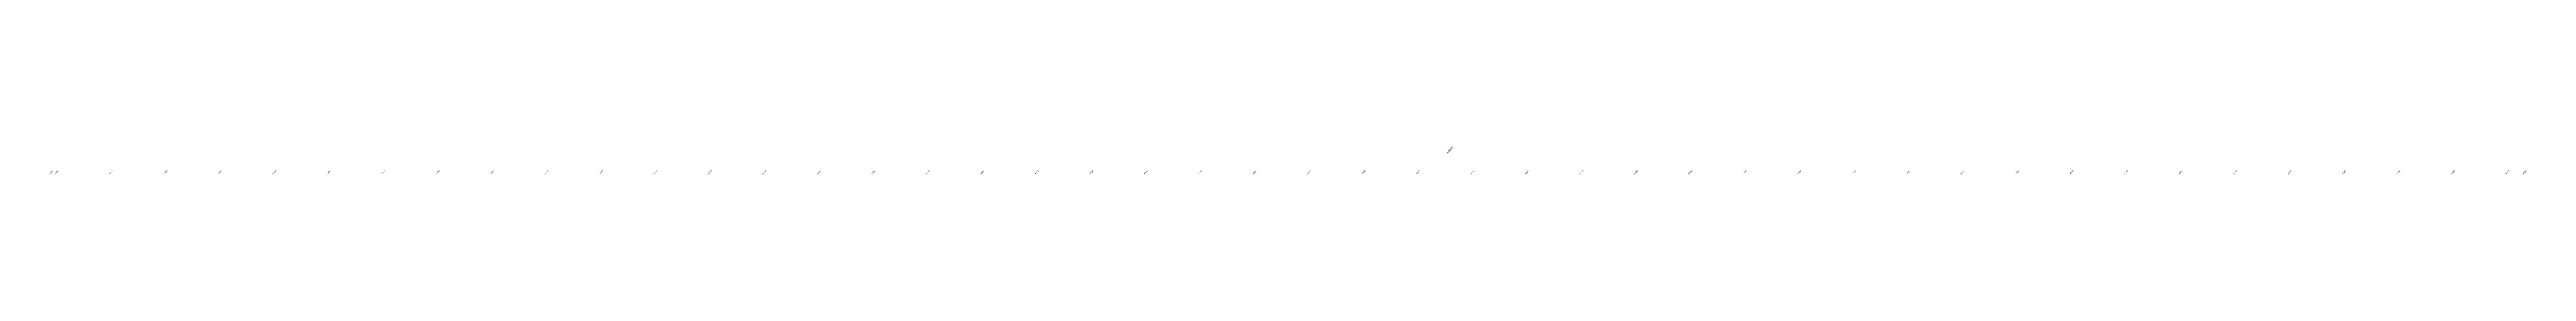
# Model space of a CAD drawing. Header units: metres. Extents: x 286386 to 287779, y 2079267 to 2080589.
# Drawn here: x 286458 to 287367, y 2080199 to 2080209 of the extents above; entities that cross this region are included whole.
import ezdxf
from ezdxf.enums import TextEntityAlignment as Align

# ---------------------------------------------------------------- set-up
doc = ezdxf.new("R2010")
doc.units = ezdxf.units.M
doc.header["$MEASUREMENT"] = 0
doc.layers.add('ESContAnn', color=231, linetype='Continuous')
doc.layers.add('ESElevation', color=150, linetype='Continuous')

msp = doc.modelspace()

# ---------------------------------------------------------------- texts
at = {"layer": 'ESContAnn'}
msp.add_text('4.0000', height=0.75, rotation=45.8551, dxfattribs=at).set_placement((286971.7, 2080208.17), align=Align.MIDDLE_CENTER)
at = {"layer": 'ESElevation'}
for s, p in [('-1.500', (286458.17, 2080200)), ('-1.500', (286460, 2080200)), ('-1.500', (286480, 2080200)), ('-1.500', (286500, 2080200)), ('-1.500', (286520, 2080200)), ('-1.500', (286540, 2080200)), ('-1.500', (286560, 2080200)), ('-1.500', (286580, 2080200)), ('-1.500', (286600, 2080200)), ('-1.500', (286620, 2080200)), ('-1.492', (286640, 2080200)), ('-1.348', (286660, 2080200)), ('-0.637', (286680, 2080200)), ('-0.279', (286700, 2080200)), ('0.061', (286720, 2080200)), ('1.121', (286740, 2080200)), ('2.401', (286760, 2080200)), ('3.552', (286780, 2080200)), ('4.254', (286800, 2080200)), ('4.399', (286820, 2080200)), ('4.409', (286840, 2080200)), ('4.415', (286860, 2080200)), ('4.510', (286880, 2080200)), ('4.884', (286900, 2080200)), ('5.491', (286920, 2080200)), ('4.995', (286940, 2080200)), ('4.387', (286960, 2080200)), ('3.940', (286980, 2080200)), ('4.907', (287000, 2080200)), ('5.523', (287020, 2080200)), ('5.885', (287040, 2080200)), ('6.480', (287060, 2080200)), ('7.054', (287080, 2080200)), ('7.469', (287100, 2080200)), ('7.344', (287120, 2080200)), ('6.881', (287140, 2080200)), ('6.094', (287160, 2080200)), ('4.881', (287180, 2080200)), ('4.345', (287200, 2080200)), ('4.082', (287220, 2080200)), ('3.641', (287240, 2080200)), ('3.605', (287260, 2080200)), ('3.654', (287280, 2080200)), ('3.686', (287300, 2080200)), ('4.084', (287320, 2080200)), ('4.328', (287340, 2080200)), ('4.323', (287360, 2080200)), ('4.323', (287366.34, 2080200))]:
    msp.add_text(s, height=0.5, rotation=45, dxfattribs=at).set_placement(p, align=Align.MIDDLE_CENTER)

doc.saveas('drawing.dxf')
